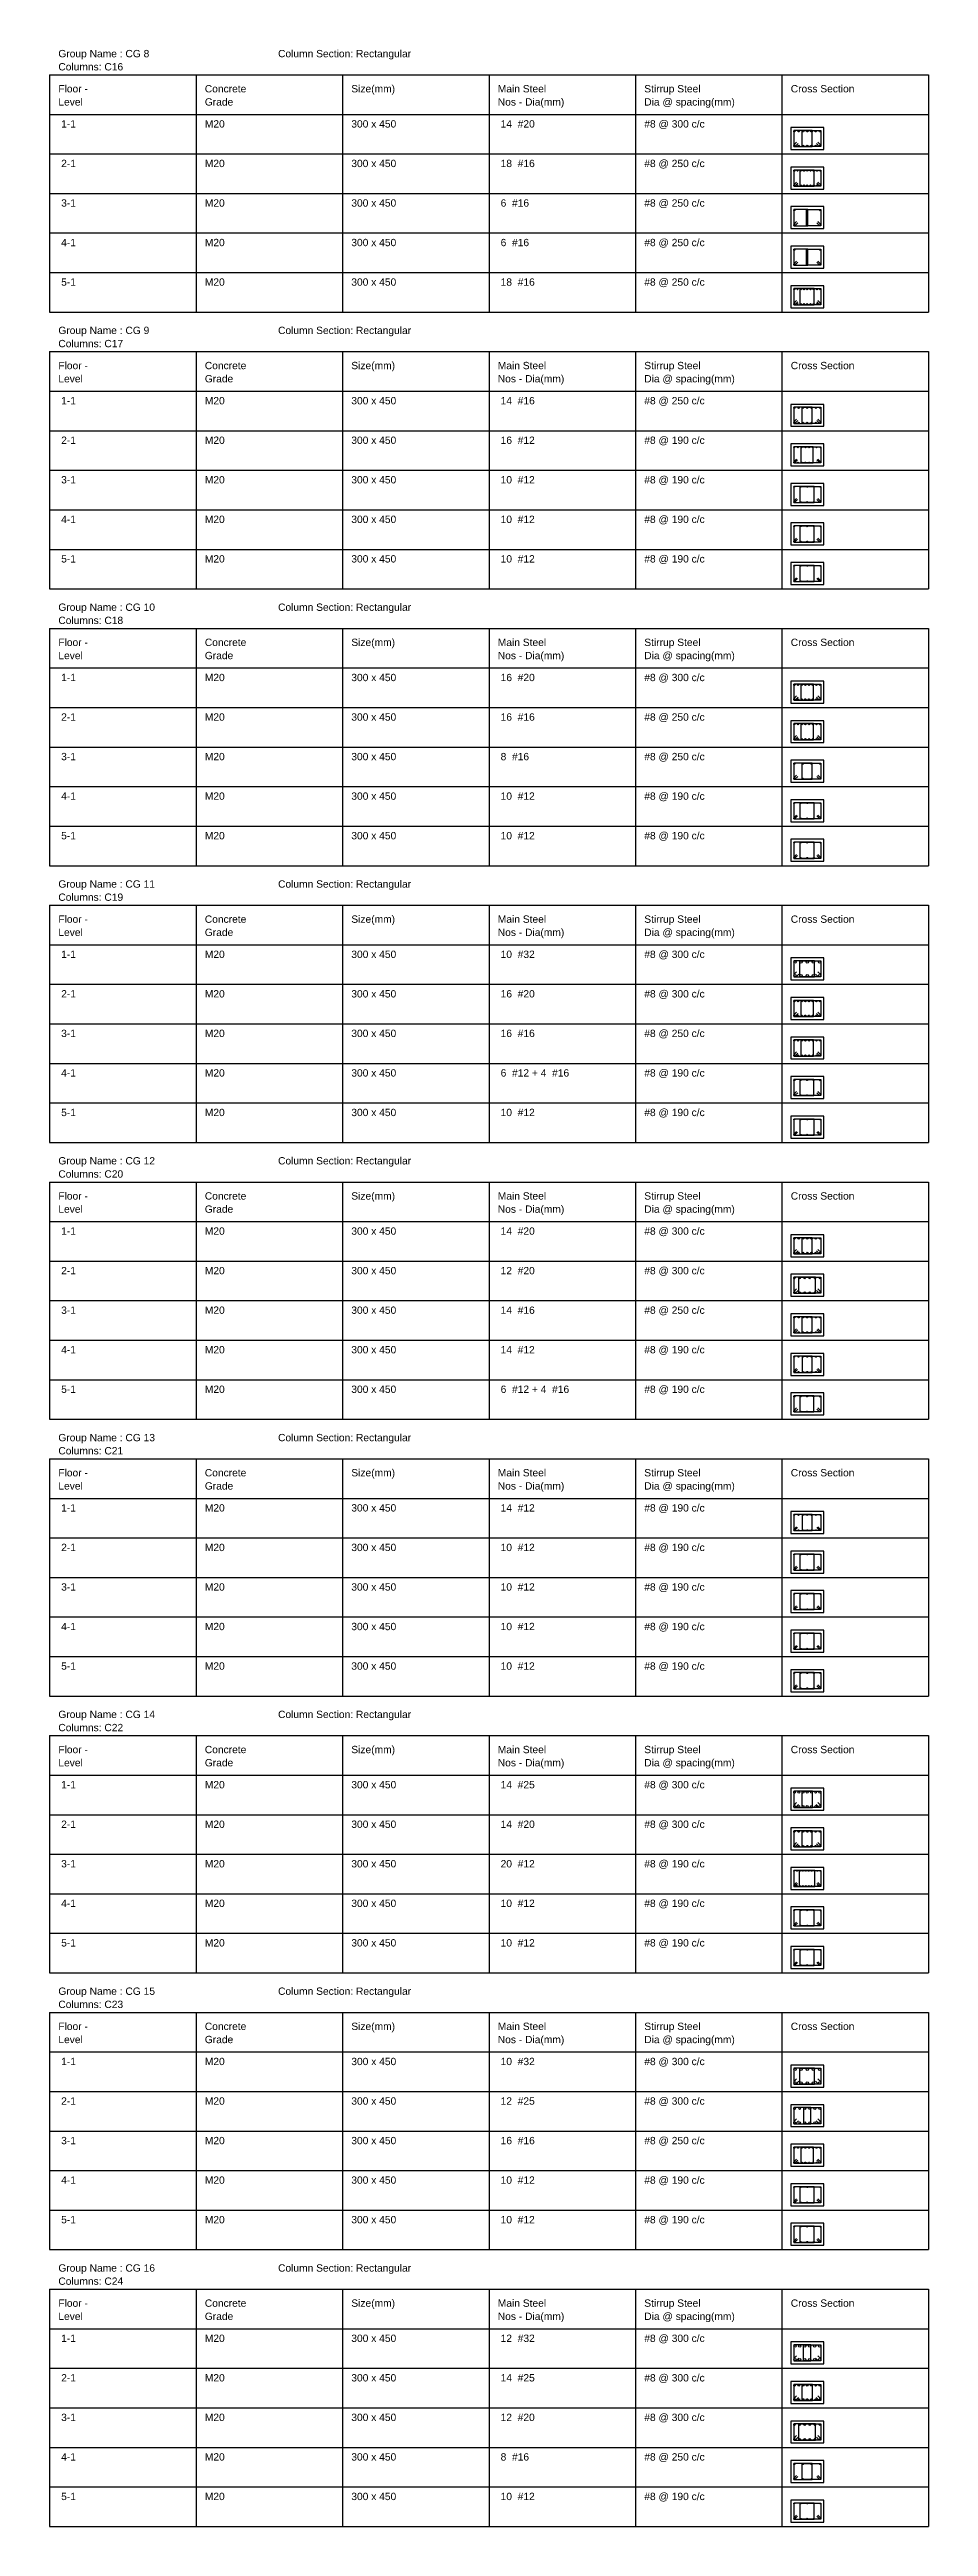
# Model space of a CAD drawing. Extents: x 28 to 264, y -211 to 74.
# Drawn here: x 73.06 to 85.06, y -4.8 to 29.03 of the extents above; entities that cross this region are included whole.
import ezdxf

# ---------------------------------------------------------------- set-up
doc = ezdxf.new("R2010")
doc.units = 0
doc.layers.add('Schedule', color=140, linetype='CONTINUOUS')
doc.styles.add('STRUDS_Arial', font='ARIAL.TTF', dxfattribs={"height": 0.04})

msp = doc.modelspace()

# ---------------------------------------------------------------- texts
at = {"layer": 'Schedule', "style": 'STRUDS_Arial'}
for s, p in [('Group Name : CG 8', (73.178, 28.92)), ('Columns: C16 ', (73.178, 28.74)), ('Column Section: Rectangular ', (76.178, 28.92)), ('Floor - ', (73.178, 28.44)), ('Concrete', (75.178, 28.44)), ('Size(mm)', (77.178, 28.44)), ('Main Steel', (79.178, 28.44)), ('Stirrup Steel', (81.178, 28.44)), ('Cross Section', (83.178, 28.44)), ('Level', (73.178, 28.26)), ('Grade', (75.178, 28.26)), ('Nos - Dia(mm)', (79.178, 28.26)), ('Dia @ spacing(mm)', (81.178, 28.26)), (' 1-1', (73.178, 27.96)), ('M20', (75.178, 27.96)), ('300 x 450 ', (77.178, 27.96)), (' 14  #20 ', (79.178, 27.96)), ('#8 @ 300 c/c', (81.178, 27.96)), (' 2-1', (73.178, 27.42)), ('M20', (75.178, 27.42)), ('300 x 450 ', (77.178, 27.42)), (' 18  #16 ', (79.178, 27.42)), ('#8 @ 250 c/c', (81.178, 27.42)), (' 3-1', (73.178, 26.88)), ('M20', (75.178, 26.88)), ('300 x 450 ', (77.178, 26.88)), (' 6  #16 ', (79.178, 26.88)), ('#8 @ 250 c/c', (81.178, 26.88)), (' 4-1', (73.178, 26.34)), ('M20', (75.178, 26.34)), ('300 x 450 ', (77.178, 26.34)), (' 6  #16 ', (79.178, 26.34)), ('#8 @ 250 c/c', (81.178, 26.34)), (' 5-1', (73.178, 25.8)), ('M20', (75.178, 25.8)), ('300 x 450 ', (77.178, 25.8)), (' 18  #16 ', (79.178, 25.8)), ('#8 @ 250 c/c', (81.178, 25.8)), ('Group Name : CG 9', (73.178, 25.14)), ('Columns: C17 ', (73.178, 24.96)), ('Column Section: Rectangular ', (76.178, 25.14)), ('Floor - ', (73.178, 24.66)), ('Concrete', (75.178, 24.66)), ('Size(mm)', (77.178, 24.66)), ('Main Steel', (79.178, 24.66)), ('Stirrup Steel', (81.178, 24.66)), ('Cross Section', (83.178, 24.66)), ('Level', (73.178, 24.48)), ('Grade', (75.178, 24.48)), ('Nos - Dia(mm)', (79.178, 24.48)), ('Dia @ spacing(mm)', (81.178, 24.48)), (' 1-1', (73.178, 24.18)), ('M20', (75.178, 24.18)), ('300 x 450 ', (77.178, 24.18)), (' 14  #16 ', (79.178, 24.18)), ('#8 @ 250 c/c', (81.178, 24.18)), (' 2-1', (73.178, 23.64)), ('M20', (75.178, 23.64)), ('300 x 450 ', (77.178, 23.64)), (' 16  #12 ', (79.178, 23.64)), ('#8 @ 190 c/c', (81.178, 23.64)), (' 3-1', (73.178, 23.1)), ('M20', (75.178, 23.1)), ('300 x 450 ', (77.178, 23.1)), (' 10  #12 ', (79.178, 23.1)), ('#8 @ 190 c/c', (81.178, 23.1)), ('#8 @ 190 c/c', (81.178, 22.56)), (' 4-1', (73.178, 22.56)), ('M20', (75.178, 22.56)), ('300 x 450 ', (77.178, 22.56)), (' 10  #12 ', (79.178, 22.56)), (' 5-1', (73.178, 22.02)), ('M20', (75.178, 22.02)), ('300 x 450 ', (77.178, 22.02)), (' 10  #12 ', (79.178, 22.02)), ('#8 @ 190 c/c', (81.178, 22.02)), ('Group Name : CG 10', (73.178, 21.36)), ('Column Section: Rectangular ', (76.178, 21.36)), ('Columns: C18 ', (73.178, 21.18)), ('Floor - ', (73.178, 20.88)), ('Concrete', (75.178, 20.88)), ('Size(mm)', (77.178, 20.88)), ('Main Steel', (79.178, 20.88)), ('Stirrup Steel', (81.178, 20.88)), ('Cross Section', (83.178, 20.88)), ('Level', (73.178, 20.7)), ('Grade', (75.178, 20.7)), ('Nos - Dia(mm)', (79.178, 20.7)), ('Dia @ spacing(mm)', (81.178, 20.7)), (' 1-1', (73.178, 20.4)), ('M20', (75.178, 20.4)), ('300 x 450 ', (77.178, 20.4)), (' 16  #20 ', (79.178, 20.4)), ('#8 @ 300 c/c', (81.178, 20.4)), (' 2-1', (73.178, 19.86)), ('M20', (75.178, 19.86)), ('300 x 450 ', (77.178, 19.86)), (' 16  #16 ', (79.178, 19.86)), ('#8 @ 250 c/c', (81.178, 19.86)), (' 3-1', (73.178, 19.32)), ('M20', (75.178, 19.32)), ('300 x 450 ', (77.178, 19.32)), (' 8  #16 ', (79.178, 19.32)), ('#8 @ 250 c/c', (81.178, 19.32)), (' 4-1', (73.178, 18.78)), ('M20', (75.178, 18.78)), ('300 x 450 ', (77.178, 18.78)), (' 10  #12 ', (79.178, 18.78)), ('#8 @ 190 c/c', (81.178, 18.78)), (' 5-1', (73.178, 18.24)), ('M20', (75.178, 18.24)), ('300 x 450 ', (77.178, 18.24)), (' 10  #12 ', (79.178, 18.24)), ('#8 @ 190 c/c', (81.178, 18.24)), ('Group Name : CG 11', (73.178, 17.58)), ('Column Section: Rectangular ', (76.178, 17.58)), ('Columns: C19 ', (73.178, 17.4)), ('Floor - ', (73.178, 17.1)), ('Level', (73.178, 16.92)), ('Grade', (75.178, 16.92)), ('Concrete', (75.178, 17.1)), ('Size(mm)', (77.178, 17.1)), ('Main Steel', (79.178, 17.1)), ('Nos - Dia(mm)', (79.178, 16.92)), ('Stirrup Steel', (81.178, 17.1)), ('Dia @ spacing(mm)', (81.178, 16.92)), ('Cross Section', (83.178, 17.1)), (' 1-1', (73.178, 16.62)), ('M20', (75.178, 16.62)), ('300 x 450 ', (77.178, 16.62)), (' 10  #32 ', (79.178, 16.62)), ('#8 @ 300 c/c', (81.178, 16.62)), (' 2-1', (73.178, 16.08)), ('M20', (75.178, 16.08)), ('300 x 450 ', (77.178, 16.08)), (' 16  #20 ', (79.178, 16.08)), ('#8 @ 300 c/c', (81.178, 16.08)), (' 3-1', (73.178, 15.54)), ('M20', (75.178, 15.54)), ('300 x 450 ', (77.178, 15.54)), (' 16  #16 ', (79.178, 15.54)), ('#8 @ 250 c/c', (81.178, 15.54)), (' 4-1', (73.178, 15)), ('M20', (75.178, 15)), ('300 x 450 ', (77.178, 15)), (' 6  #12 + 4  #16 ', (79.178, 15)), ('#8 @ 190 c/c', (81.178, 15)), (' 5-1', (73.178, 14.46)), ('M20', (75.178, 14.46)), ('300 x 450 ', (77.178, 14.46)), (' 10  #12 ', (79.178, 14.46)), ('#8 @ 190 c/c', (81.178, 14.46)), ('Group Name : CG 12', (73.178, 13.8)), ('Column Section: Rectangular ', (76.178, 13.8)), ('Columns: C20 ', (73.178, 13.62)), ('Floor - ', (73.178, 13.32)), ('Level', (73.178, 13.14)), ('Grade', (75.178, 13.14)), ('Concrete', (75.178, 13.32)), ('Size(mm)', (77.178, 13.32)), ('Main Steel', (79.178, 13.32)), ('Nos - Dia(mm)', (79.178, 13.14)), ('Stirrup Steel', (81.178, 13.32)), ('Dia @ spacing(mm)', (81.178, 13.14)), ('Cross Section', (83.178, 13.32)), (' 1-1', (73.178, 12.84)), ('M20', (75.178, 12.84)), ('300 x 450 ', (77.178, 12.84)), (' 14  #20 ', (79.178, 12.84)), ('#8 @ 300 c/c', (81.178, 12.84)), (' 2-1', (73.178, 12.3)), ('M20', (75.178, 12.3)), ('300 x 450 ', (77.178, 12.3)), (' 12  #20 ', (79.178, 12.3)), ('#8 @ 300 c/c', (81.178, 12.3)), (' 3-1', (73.178, 11.76)), ('M20', (75.178, 11.76)), ('300 x 450 ', (77.178, 11.76)), (' 14  #16 ', (79.178, 11.76)), ('#8 @ 250 c/c', (81.178, 11.76)), (' 4-1', (73.178, 11.22)), ('M20', (75.178, 11.22)), ('300 x 450 ', (77.178, 11.22)), (' 14  #12 ', (79.178, 11.22)), ('#8 @ 190 c/c', (81.178, 11.22)), (' 5-1', (73.178, 10.68)), ('M20', (75.178, 10.68)), ('300 x 450 ', (77.178, 10.68)), (' 6  #12 + 4  #16 ', (79.178, 10.68)), ('#8 @ 190 c/c', (81.178, 10.68)), ('Group Name : CG 13', (73.178, 10.02)), ('Columns: C21 ', (73.178, 9.84)), ('Column Section: Rectangular ', (76.178, 10.02)), ('Floor - ', (73.178, 9.54)), ('Concrete', (75.178, 9.54)), ('Size(mm)', (77.178, 9.54)), ('Main Steel', (79.178, 9.54)), ('Stirrup Steel', (81.178, 9.54)), ('Cross Section', (83.178, 9.54)), ('Level', (73.178, 9.36)), (' 1-1', (73.178, 9.06)), ('Grade', (75.178, 9.36)), ('M20', (75.178, 9.06)), ('300 x 450 ', (77.178, 9.06)), ('Nos - Dia(mm)', (79.178, 9.36)), (' 14  #12 ', (79.178, 9.06)), ('#8 @ 190 c/c', (81.178, 9.06)), ('Dia @ spacing(mm)', (81.178, 9.36)), (' 2-1', (73.178, 8.52)), ('M20', (75.178, 8.52)), ('300 x 450 ', (77.178, 8.52)), (' 10  #12 ', (79.178, 8.52)), ('#8 @ 190 c/c', (81.178, 8.52)), (' 3-1', (73.178, 7.98)), ('M20', (75.178, 7.98)), ('300 x 450 ', (77.178, 7.98)), (' 10  #12 ', (79.178, 7.98)), ('#8 @ 190 c/c', (81.178, 7.98)), (' 4-1', (73.178, 7.44)), ('M20', (75.178, 7.44)), ('300 x 450 ', (77.178, 7.44)), (' 10  #12 ', (79.178, 7.44)), ('#8 @ 190 c/c', (81.178, 7.44)), (' 5-1', (73.178, 6.9)), ('M20', (75.178, 6.9)), ('300 x 450 ', (77.178, 6.9)), (' 10  #12 ', (79.178, 6.9)), ('#8 @ 190 c/c', (81.178, 6.9)), ('Group Name : CG 14', (73.178, 6.24)), ('Columns: C22 ', (73.178, 6.06)), ('Column Section: Rectangular ', (76.178, 6.24)), ('Floor - ', (73.178, 5.76)), ('Concrete', (75.178, 5.76)), ('Size(mm)', (77.178, 5.76)), ('Main Steel', (79.178, 5.76)), ('Stirrup Steel', (81.178, 5.76)), ('Cross Section', (83.178, 5.76)), ('Level', (73.178, 5.58)), ('Grade', (75.178, 5.58)), ('Nos - Dia(mm)', (79.178, 5.58)), ('Dia @ spacing(mm)', (81.178, 5.58)), (' 1-1', (73.178, 5.28)), ('M20', (75.178, 5.28)), ('300 x 450 ', (77.178, 5.28)), (' 14  #25 ', (79.178, 5.28)), ('#8 @ 300 c/c', (81.178, 5.28)), (' 2-1', (73.178, 4.74)), ('M20', (75.178, 4.74)), ('300 x 450 ', (77.178, 4.74)), (' 14  #20 ', (79.178, 4.74)), ('#8 @ 300 c/c', (81.178, 4.74)), (' 3-1', (73.178, 4.2)), ('M20', (75.178, 4.2)), ('300 x 450 ', (77.178, 4.2)), (' 20  #12 ', (79.178, 4.2)), ('#8 @ 190 c/c', (81.178, 4.2)), (' 4-1', (73.178, 3.66)), ('M20', (75.178, 3.66)), ('300 x 450 ', (77.178, 3.66)), (' 10  #12 ', (79.178, 3.66)), ('#8 @ 190 c/c', (81.178, 3.66)), (' 5-1', (73.178, 3.12)), ('M20', (75.178, 3.12)), ('300 x 450 ', (77.178, 3.12)), (' 10  #12 ', (79.178, 3.12)), ('#8 @ 190 c/c', (81.178, 3.12)), ('Group Name : CG 15', (73.178, 2.46)), ('Columns: C23 ', (73.178, 2.28)), ('Column Section: Rectangular ', (76.178, 2.46)), ('Floor - ', (73.178, 1.98)), ('Concrete', (75.178, 1.98)), ('Size(mm)', (77.178, 1.98)), ('Main Steel', (79.178, 1.98)), ('Stirrup Steel', (81.178, 1.98)), ('Cross Section', (83.178, 1.98)), ('Level', (73.178, 1.8)), ('Grade', (75.178, 1.8)), ('Nos - Dia(mm)', (79.178, 1.8)), ('Dia @ spacing(mm)', (81.178, 1.8)), (' 1-1', (73.178, 1.5)), ('M20', (75.178, 1.5)), ('300 x 450 ', (77.178, 1.5)), (' 10  #32 ', (79.178, 1.5)), ('#8 @ 300 c/c', (81.178, 1.5)), (' 2-1', (73.178, 0.96)), ('M20', (75.178, 0.96)), ('300 x 450 ', (77.178, 0.96)), (' 12  #25 ', (79.178, 0.96)), ('#8 @ 300 c/c', (81.178, 0.96)), (' 3-1', (73.178, 0.42)), ('M20', (75.178, 0.42)), ('300 x 450 ', (77.178, 0.42)), (' 16  #16 ', (79.178, 0.42)), ('#8 @ 250 c/c', (81.178, 0.42)), (' 4-1', (73.178, -0.12)), ('M20', (75.178, -0.12)), ('300 x 450 ', (77.178, -0.12)), (' 10  #12 ', (79.178, -0.12)), ('#8 @ 190 c/c', (81.178, -0.12)), (' 5-1', (73.178, -0.66)), ('M20', (75.178, -0.66)), ('300 x 450 ', (77.178, -0.66)), (' 10  #12 ', (79.178, -0.66)), ('#8 @ 190 c/c', (81.178, -0.66)), ('Group Name : CG 16', (73.178, -1.32)), ('Column Section: Rectangular ', (76.178, -1.32)), ('Columns: C24 ', (73.178, -1.5)), ('Floor - ', (73.178, -1.8)), ('Level', (73.178, -1.98)), ('Grade', (75.178, -1.98)), ('Concrete', (75.178, -1.8)), ('Size(mm)', (77.178, -1.8)), ('Main Steel', (79.178, -1.8)), ('Nos - Dia(mm)', (79.178, -1.98)), ('Stirrup Steel', (81.178, -1.8)), ('Dia @ spacing(mm)', (81.178, -1.98)), ('Cross Section', (83.178, -1.8)), (' 1-1', (73.178, -2.28)), ('M20', (75.178, -2.28)), ('300 x 450 ', (77.178, -2.28)), (' 12  #32 ', (79.178, -2.28)), ('#8 @ 300 c/c', (81.178, -2.28)), (' 2-1', (73.178, -2.82)), ('M20', (75.178, -2.82)), ('300 x 450 ', (77.178, -2.82)), (' 14  #25 ', (79.178, -2.82)), ('#8 @ 300 c/c', (81.178, -2.82)), (' 3-1', (73.178, -3.36)), ('M20', (75.178, -3.36)), ('300 x 450 ', (77.178, -3.36)), (' 12  #20 ', (79.178, -3.36)), ('#8 @ 300 c/c', (81.178, -3.36)), (' 4-1', (73.178, -3.9)), ('M20', (75.178, -3.9)), ('300 x 450 ', (77.178, -3.9)), (' 8  #16 ', (79.178, -3.9)), ('#8 @ 250 c/c', (81.178, -3.9)), (' 5-1', (73.178, -4.44)), ('M20', (75.178, -4.44)), ('300 x 450 ', (77.178, -4.44)), (' 10  #12 ', (79.178, -4.44)), ('#8 @ 190 c/c', (81.178, -4.44))]:
    msp.add_text(s, height=0.1, dxfattribs=at).set_placement(p)

# ---------------------------------------------------------------- linework, layer by layer
at = {"layer": 'Schedule'}
for p, q in [((73.058, 28.68), (85.058, 28.68)), ((73.058, 28.68), (73.058, 25.44)), ((75.058, 28.68), (75.058, 25.44)), ((77.058, 28.68), (77.058, 25.44)), ((79.058, 28.68), (79.058, 25.44)), ((81.058, 28.68), (81.058, 25.44)), ((83.058, 28.68), (83.058, 25.44)), ((85.058, 28.68), (85.058, 25.44)), ((73.058, 28.14), (85.058, 28.14)), ((83.628, 27.96), (83.178, 27.96)), ((83.178, 27.96), (83.178, 27.66)), ((83.4714, 27.92), (83.218, 27.92)), ((83.218, 27.92), (83.218, 27.7)), ((83.218, 27.72), (83.258, 27.76)), ((83.238, 27.7), (83.278, 27.74)), ((83.3347, 27.7), (83.3347, 27.92)), ((83.3347, 27.92), (83.588, 27.92)), ((83.4714, 27.7), (83.4714, 27.92)), ((83.568, 27.7), (83.528, 27.74)), ((83.588, 27.72), (83.548, 27.76)), ((83.588, 27.92), (83.588, 27.7)), ((83.628, 27.66), (83.628, 27.96)), ((73.058, 27.6), (85.058, 27.6)), ((83.178, 27.66), (83.628, 27.66)), ((83.628, 27.42), (83.178, 27.42)), ((83.178, 27.42), (83.178, 27.12)), ((83.218, 27.7), (83.4714, 27.7)), ((83.588, 27.7), (83.3347, 27.7)), ((83.628, 27.12), (83.628, 27.42)), ((83.178, 27.12), (83.628, 27.12)), ((83.4995, 27.38), (83.218, 27.38)), ((83.218, 27.38), (83.218, 27.16)), ((83.218, 27.176), (83.258, 27.216)), ((83.218, 27.16), (83.4995, 27.16)), ((83.234, 27.16), (83.274, 27.2)), ((83.3065, 27.16), (83.3065, 27.38)), ((83.3065, 27.38), (83.588, 27.38)), ((83.588, 27.16), (83.3065, 27.16)), ((83.4995, 27.16), (83.4995, 27.38)), ((83.572, 27.16), (83.532, 27.2)), ((83.588, 27.176), (83.548, 27.216)), ((83.588, 27.38), (83.588, 27.16)), ((73.058, 27.06), (85.058, 27.06)), ((83.628, 26.88), (83.178, 26.88)), ((83.178, 26.88), (83.178, 26.58)), ((83.411, 26.84), (83.218, 26.84)), ((83.218, 26.84), (83.218, 26.62)), ((83.395, 26.62), (83.395, 26.84)), ((83.395, 26.84), (83.588, 26.84)), ((83.411, 26.62), (83.411, 26.84)), ((83.588, 26.84), (83.588, 26.62)), ((83.628, 26.58), (83.628, 26.88)), ((73.058, 26.52), (85.058, 26.52)), ((83.178, 26.58), (83.628, 26.58)), ((83.218, 26.636), (83.258, 26.676)), ((83.218, 26.62), (83.411, 26.62)), ((83.234, 26.62), (83.274, 26.66)), ((83.588, 26.62), (83.395, 26.62)), ((83.572, 26.62), (83.532, 26.66)), ((83.588, 26.636), (83.548, 26.676)), ((83.628, 26.34), (83.178, 26.34)), ((83.178, 26.34), (83.178, 26.04)), ((83.411, 26.3), (83.218, 26.3)), ((83.218, 26.3), (83.218, 26.08)), ((83.218, 26.096), (83.258, 26.136)), ((83.218, 26.08), (83.411, 26.08)), ((83.234, 26.08), (83.274, 26.12)), ((83.395, 26.08), (83.395, 26.3)), ((83.395, 26.3), (83.588, 26.3)), ((83.588, 26.08), (83.395, 26.08)), ((83.411, 26.08), (83.411, 26.3)), ((83.572, 26.08), (83.532, 26.12)), ((83.588, 26.096), (83.548, 26.136)), ((83.588, 26.3), (83.588, 26.08)), ((83.628, 26.04), (83.628, 26.34)), ((73.058, 25.98), (85.058, 25.98)), ((83.178, 26.04), (83.628, 26.04)), ((83.628, 25.8), (83.178, 25.8)), ((83.178, 25.8), (83.178, 25.5)), ((83.4995, 25.76), (83.218, 25.76)), ((83.218, 25.76), (83.218, 25.54)), ((83.3065, 25.54), (83.3065, 25.76)), ((83.3065, 25.76), (83.588, 25.76)), ((83.4995, 25.54), (83.4995, 25.76)), ((83.588, 25.76), (83.588, 25.54)), ((83.628, 25.5), (83.628, 25.8)), ((73.058, 25.44), (85.058, 25.44)), ((83.178, 25.5), (83.628, 25.5)), ((83.218, 25.556), (83.258, 25.596)), ((83.218, 25.54), (83.4995, 25.54)), ((83.234, 25.54), (83.274, 25.58)), ((83.588, 25.54), (83.3065, 25.54)), ((83.572, 25.54), (83.532, 25.58)), ((83.588, 25.556), (83.548, 25.596)), ((73.058, 24.9), (85.058, 24.9)), ((73.058, 24.9), (73.058, 21.66)), ((75.058, 24.9), (75.058, 21.66)), ((77.058, 24.9), (77.058, 21.66)), ((79.058, 24.9), (79.058, 21.66)), ((81.058, 24.9), (81.058, 21.66)), ((83.058, 24.9), (83.058, 21.66)), ((85.058, 24.9), (85.058, 21.66)), ((73.058, 24.36), (85.058, 24.36)), ((83.628, 24.18), (83.178, 24.18)), ((83.178, 24.18), (83.178, 23.88)), ((83.47, 24.14), (83.218, 24.14)), ((83.218, 24.14), (83.218, 23.92)), ((83.336, 23.92), (83.336, 24.14)), ((83.336, 24.14), (83.588, 24.14)), ((83.47, 23.92), (83.47, 24.14)), ((83.588, 24.14), (83.588, 23.92)), ((83.628, 23.88), (83.628, 24.18)), ((73.058, 23.82), (85.058, 23.82)), ((83.178, 23.88), (83.628, 23.88)), ((83.218, 23.936), (83.258, 23.976)), ((83.218, 23.92), (83.47, 23.92)), ((83.234, 23.92), (83.274, 23.96)), ((83.588, 23.92), (83.336, 23.92)), ((83.572, 23.92), (83.532, 23.96)), ((83.588, 23.936), (83.548, 23.976)), ((83.628, 23.64), (83.178, 23.64)), ((83.178, 23.64), (83.178, 23.34)), ((83.178, 23.34), (83.628, 23.34)), ((83.4857, 23.6), (83.218, 23.6)), ((83.218, 23.6), (83.218, 23.38)), ((83.218, 23.392), (83.258, 23.432)), ((83.218, 23.38), (83.4857, 23.38)), ((83.23, 23.38), (83.27, 23.42)), ((83.3203, 23.38), (83.3203, 23.6)), ((83.3203, 23.6), (83.588, 23.6)), ((83.588, 23.38), (83.3203, 23.38)), ((83.4857, 23.38), (83.4857, 23.6)), ((83.576, 23.38), (83.536, 23.42)), ((83.588, 23.392), (83.548, 23.432)), ((83.588, 23.6), (83.588, 23.38)), ((83.628, 23.34), (83.628, 23.64)), ((73.058, 23.28), (85.058, 23.28)), ((83.628, 23.1), (83.178, 23.1)), ((83.178, 23.1), (83.178, 22.8)), ((83.4985, 23.06), (83.218, 23.06)), ((83.218, 23.06), (83.218, 22.84)), ((83.3075, 22.84), (83.3075, 23.06)), ((83.3075, 23.06), (83.588, 23.06)), ((83.4985, 22.84), (83.4985, 23.06)), ((83.588, 23.06), (83.588, 22.84)), ((83.628, 22.8), (83.628, 23.1)), ((73.058, 22.74), (85.058, 22.74)), ((83.178, 22.8), (83.628, 22.8)), ((83.218, 22.852), (83.258, 22.892)), ((83.218, 22.84), (83.4985, 22.84)), ((83.23, 22.84), (83.27, 22.88)), ((83.588, 22.84), (83.3075, 22.84)), ((83.576, 22.84), (83.536, 22.88)), ((83.588, 22.852), (83.548, 22.892)), ((83.628, 22.56), (83.178, 22.56)), ((83.178, 22.56), (83.178, 22.26)), ((83.4985, 22.52), (83.218, 22.52)), ((83.218, 22.52), (83.218, 22.3)), ((83.218, 22.312), (83.258, 22.352)), ((83.23, 22.3), (83.27, 22.34)), ((83.3075, 22.3), (83.3075, 22.52)), ((83.3075, 22.52), (83.588, 22.52)), ((83.4985, 22.3), (83.4985, 22.52)), ((83.576, 22.3), (83.536, 22.34)), ((83.588, 22.312), (83.548, 22.352)), ((83.588, 22.52), (83.588, 22.3)), ((83.628, 22.26), (83.628, 22.56)), ((73.058, 22.2), (85.058, 22.2)), ((83.178, 22.26), (83.628, 22.26)), ((83.628, 22.02), (83.178, 22.02)), ((83.178, 22.02), (83.178, 21.72)), ((83.218, 22.3), (83.4985, 22.3)), ((83.588, 22.3), (83.3075, 22.3)), ((83.628, 21.72), (83.628, 22.02)), ((73.058, 21.66), (85.058, 21.66)), ((83.178, 21.72), (83.628, 21.72)), ((83.4985, 21.98), (83.218, 21.98)), ((83.218, 21.98), (83.218, 21.76)), ((83.218, 21.772), (83.258, 21.812)), ((83.218, 21.76), (83.4985, 21.76)), ((83.23, 21.76), (83.27, 21.8)), ((83.3075, 21.76), (83.3075, 21.98)), ((83.3075, 21.98), (83.588, 21.98)), ((83.588, 21.76), (83.3075, 21.76)), ((83.4985, 21.76), (83.4985, 21.98)), ((83.576, 21.76), (83.536, 21.8)), ((83.588, 21.772), (83.548, 21.812)), ((83.588, 21.98), (83.588, 21.76)), ((73.058, 21.12), (85.058, 21.12)), ((73.058, 21.12), (73.058, 17.88)), ((75.058, 21.12), (75.058, 17.88)), ((77.058, 21.12), (77.058, 17.88)), ((79.058, 21.12), (79.058, 17.88)), ((81.058, 21.12), (81.058, 17.88)), ((83.058, 21.12), (83.058, 17.88)), ((85.058, 21.12), (85.058, 17.88)), ((73.058, 20.58), (85.058, 20.58)), ((83.628, 20.4), (83.178, 20.4)), ((83.178, 20.4), (83.178, 20.1)), ((83.488, 20.36), (83.218, 20.36)), ((83.218, 20.36), (83.218, 20.14)), ((83.318, 20.14), (83.318, 20.36)), ((83.318, 20.36), (83.588, 20.36)), ((83.488, 20.14), (83.488, 20.36)), ((83.588, 20.36), (83.588, 20.14)), ((83.628, 20.1), (83.628, 20.4)), ((73.058, 20.04), (85.058, 20.04)), ((83.178, 20.1), (83.628, 20.1)), ((83.218, 20.16), (83.258, 20.2)), ((83.218, 20.14), (83.488, 20.14)), ((83.238, 20.14), (83.278, 20.18)), ((83.588, 20.14), (83.318, 20.14)), ((83.568, 20.14), (83.528, 20.18)), ((83.588, 20.16), (83.548, 20.2)), ((83.628, 19.86), (83.178, 19.86)), ((83.178, 19.86), (83.178, 19.56)), ((83.4869, 19.82), (83.218, 19.82)), ((83.218, 19.82), (83.218, 19.6)), ((83.218, 19.616), (83.258, 19.656)), ((83.234, 19.6), (83.274, 19.64)), ((83.3192, 19.6), (83.3192, 19.82)), ((83.3192, 19.82), (83.588, 19.82)), ((83.4869, 19.6), (83.4869, 19.82)), ((83.572, 19.6), (83.532, 19.64)), ((83.588, 19.616), (83.548, 19.656)), ((83.588, 19.82), (83.588, 19.6)), ((83.628, 19.56), (83.628, 19.86)), ((73.058, 19.5), (85.058, 19.5)), ((83.178, 19.56), (83.628, 19.56)), ((83.628, 19.32), (83.178, 19.32)), ((83.178, 19.32), (83.178, 19.02)), ((83.218, 19.6), (83.4869, 19.6)), ((83.588, 19.6), (83.3192, 19.6)), ((83.628, 19.02), (83.628, 19.32)), ((73.058, 18.96), (85.058, 18.96)), ((83.178, 19.02), (83.628, 19.02)), ((83.47, 19.28), (83.218, 19.28)), ((83.218, 19.28), (83.218, 19.06)), ((83.218, 19.076), (83.258, 19.116)), ((83.218, 19.06), (83.47, 19.06)), ((83.234, 19.06), (83.274, 19.1)), ((83.336, 19.06), (83.336, 19.28)), ((83.336, 19.28), (83.588, 19.28)), ((83.588, 19.06), (83.336, 19.06)), ((83.47, 19.06), (83.47, 19.28)), ((83.572, 19.06), (83.532, 19.1)), ((83.588, 19.076), (83.548, 19.116)), ((83.588, 19.28), (83.588, 19.06)), ((83.628, 18.78), (83.178, 18.78)), ((83.178, 18.78), (83.178, 18.48)), ((83.4985, 18.74), (83.218, 18.74)), ((83.218, 18.74), (83.218, 18.52)), ((83.3075, 18.52), (83.3075, 18.74)), ((83.3075, 18.74), (83.588, 18.74)), ((83.4985, 18.52), (83.4985, 18.74)), ((83.588, 18.74), (83.588, 18.52)), ((83.628, 18.48), (83.628, 18.78)), ((73.058, 18.42), (85.058, 18.42)), ((83.178, 18.48), (83.628, 18.48)), ((83.218, 18.532), (83.258, 18.572)), ((83.218, 18.52), (83.4985, 18.52)), ((83.23, 18.52), (83.27, 18.56)), ((83.588, 18.52), (83.3075, 18.52)), ((83.576, 18.52), (83.536, 18.56)), ((83.588, 18.532), (83.548, 18.572)), ((83.628, 18.24), (83.178, 18.24)), ((83.178, 18.24), (83.178, 17.94)), ((83.178, 17.94), (83.628, 17.94)), ((83.4985, 18.2), (83.218, 18.2)), ((83.218, 18.2), (83.218, 17.98)), ((83.218, 17.992), (83.258, 18.032)), ((83.218, 17.98), (83.4985, 17.98)), ((83.23, 17.98), (83.27, 18.02)), ((83.3075, 17.98), (83.3075, 18.2)), ((83.3075, 18.2), (83.588, 18.2)), ((83.588, 17.98), (83.3075, 17.98)), ((83.4985, 17.98), (83.4985, 18.2)), ((83.576, 17.98), (83.536, 18.02)), ((83.588, 17.992), (83.548, 18.032)), ((83.588, 18.2), (83.588, 17.98)), ((83.628, 17.94), (83.628, 18.24)), ((73.058, 17.88), (85.058, 17.88)), ((73.058, 17.34), (85.058, 17.34)), ((73.058, 17.34), (73.058, 14.1)), ((75.058, 17.34), (75.058, 14.1)), ((77.058, 17.34), (77.058, 14.1)), ((79.058, 17.34), (79.058, 14.1)), ((81.058, 17.34), (81.058, 14.1)), ((83.058, 17.34), (83.058, 14.1)), ((85.058, 17.34), (85.058, 14.1)), ((73.058, 16.8), (85.058, 16.8)), ((83.628, 16.62), (83.178, 16.62)), ((83.178, 16.62), (83.178, 16.32)), ((83.5035, 16.58), (83.218, 16.58)), ((83.218, 16.58), (83.218, 16.36)), ((83.3025, 16.36), (83.3025, 16.58)), ((83.3025, 16.58), (83.588, 16.58)), ((83.5035, 16.36), (83.5035, 16.58)), ((83.588, 16.58), (83.588, 16.36)), ((83.628, 16.32), (83.628, 16.62)), ((73.058, 16.26), (85.058, 16.26)), ((83.178, 16.32), (83.628, 16.32)), ((83.218, 16.392), (83.258, 16.432)), ((83.218, 16.36), (83.5035, 16.36)), ((83.25, 16.36), (83.29, 16.4)), ((83.588, 16.36), (83.3025, 16.36)), ((83.556, 16.36), (83.516, 16.4)), ((83.588, 16.392), (83.548, 16.432)), ((83.628, 16.08), (83.178, 16.08)), ((83.178, 16.08), (83.178, 15.78)), ((83.488, 16.04), (83.218, 16.04)), ((83.218, 16.04), (83.218, 15.82)), ((83.318, 15.82), (83.318, 16.04)), ((83.318, 16.04), (83.588, 16.04)), ((83.488, 15.82), (83.488, 16.04)), ((83.588, 16.04), (83.588, 15.82)), ((83.628, 15.78), (83.628, 16.08)), ((73.058, 15.72), (85.058, 15.72)), ((83.178, 15.78), (83.628, 15.78)), ((83.218, 15.84), (83.258, 15.88)), ((83.218, 15.82), (83.488, 15.82)), ((83.238, 15.82), (83.278, 15.86)), ((83.588, 15.82), (83.318, 15.82)), ((83.568, 15.82), (83.528, 15.86)), ((83.588, 15.84), (83.548, 15.88)), ((83.628, 15.54), (83.178, 15.54)), ((83.178, 15.54), (83.178, 15.24)), ((83.178, 15.24), (83.628, 15.24)), ((83.4869, 15.5), (83.218, 15.5)), ((83.218, 15.5), (83.218, 15.28)), ((83.218, 15.296), (83.258, 15.336)), ((83.218, 15.28), (83.4869, 15.28)), ((83.234, 15.28), (83.274, 15.32)), ((83.3192, 15.28), (83.3192, 15.5)), ((83.3192, 15.5), (83.588, 15.5)), ((83.588, 15.28), (83.3192, 15.28)), ((83.4869, 15.28), (83.4869, 15.5)), ((83.572, 15.28), (83.532, 15.32)), ((83.588, 15.296), (83.548, 15.336)), ((83.588, 15.5), (83.588, 15.28)), ((83.628, 15.24), (83.628, 15.54)), ((73.058, 15.18), (85.058, 15.18)), ((83.628, 15), (83.178, 15)), ((83.178, 15), (83.178, 14.7)), ((83.4945, 14.96), (83.218, 14.96)), ((83.218, 14.96), (83.218, 14.74)), ((83.3075, 14.74), (83.3075, 14.96)), ((83.3075, 14.96), (83.588, 14.96)), ((83.4945, 14.74), (83.4945, 14.96)), ((83.588, 14.96), (83.588, 14.74)), ((83.628, 14.7), (83.628, 15)), ((73.058, 14.64), (85.058, 14.64)), ((83.178, 14.7), (83.628, 14.7)), ((83.218, 14.756), (83.258, 14.796)), ((83.218, 14.74), (83.4945, 14.74)), ((83.234, 14.74), (83.274, 14.78)), ((83.588, 14.74), (83.3075, 14.74)), ((83.572, 14.74), (83.532, 14.78)), ((83.588, 14.756), (83.548, 14.796)), ((83.628, 14.46), (83.178, 14.46)), ((83.178, 14.46), (83.178, 14.16)), ((83.4985, 14.42), (83.218, 14.42)), ((83.218, 14.42), (83.218, 14.2)), ((83.218, 14.212), (83.258, 14.252)), ((83.23, 14.2), (83.27, 14.24)), ((83.3075, 14.2), (83.3075, 14.42)), ((83.3075, 14.42), (83.588, 14.42)), ((83.4985, 14.2), (83.4985, 14.42)), ((83.576, 14.2), (83.536, 14.24)), ((83.588, 14.212), (83.548, 14.252)), ((83.588, 14.42), (83.588, 14.2)), ((83.628, 14.16), (83.628, 14.46)), ((73.058, 14.1), (85.058, 14.1)), ((83.178, 14.16), (83.628, 14.16)), ((83.218, 14.2), (83.4985, 14.2)), ((83.588, 14.2), (83.3075, 14.2)), ((73.058, 13.56), (85.058, 13.56)), ((73.058, 13.56), (73.058, 10.32)), ((75.058, 13.56), (75.058, 10.32)), ((77.058, 13.56), (77.058, 10.32)), ((79.058, 13.56), (79.058, 10.32)), ((81.058, 13.56), (81.058, 10.32)), ((83.058, 13.56), (83.058, 10.32)), ((85.058, 13.56), (85.058, 10.32)), ((73.058, 13.02), (85.058, 13.02)), ((83.628, 12.84), (83.178, 12.84)), ((83.178, 12.84), (83.178, 12.54)), ((83.178, 12.54), (83.628, 12.54)), ((83.4714, 12.8), (83.218, 12.8)), ((83.218, 12.8), (83.218, 12.58)), ((83.218, 12.6), (83.258, 12.64)), ((83.218, 12.58), (83.4714, 12.58)), ((83.238, 12.58), (83.278, 12.62)), ((83.3347, 12.58), (83.3347, 12.8)), ((83.3347, 12.8), (83.588, 12.8)), ((83.588, 12.58), (83.3347, 12.58)), ((83.4714, 12.58), (83.4714, 12.8)), ((83.568, 12.58), (83.528, 12.62)), ((83.588, 12.6), (83.548, 12.64)), ((83.588, 12.8), (83.588, 12.58)), ((83.628, 12.54), (83.628, 12.84)), ((73.058, 12.48), (85.058, 12.48)), ((83.628, 12.3), (83.178, 12.3)), ((83.178, 12.3), (83.178, 12)), ((83.518, 12.26), (83.218, 12.26)), ((83.218, 12.26), (83.218, 12.04)), ((83.288, 12.04), (83.288, 12.26)), ((83.288, 12.26), (83.588, 12.26)), ((83.518, 12.04), (83.518, 12.26)), ((83.588, 12.26), (83.588, 12.04)), ((83.628, 12), (83.628, 12.3)), ((73.058, 11.94), (85.058, 11.94)), ((83.178, 12), (83.628, 12)), ((83.218, 12.06), (83.258, 12.1)), ((83.218, 12.04), (83.518, 12.04)), ((83.238, 12.04), (83.278, 12.08)), ((83.588, 12.04), (83.288, 12.04)), ((83.568, 12.04), (83.528, 12.08)), ((83.588, 12.06), (83.548, 12.1)), ((83.628, 11.76), (83.178, 11.76)), ((83.178, 11.76), (83.178, 11.46)), ((83.47, 11.72), (83.218, 11.72)), ((83.218, 11.72), (83.218, 11.5)), ((83.218, 11.516), (83.258, 11.556)), ((83.234, 11.5), (83.274, 11.54)), ((83.336, 11.5), (83.336, 11.72)), ((83.336, 11.72), (83.588, 11.72)), ((83.47, 11.5), (83.47, 11.72)), ((83.572, 11.5), (83.532, 11.54)), ((83.588, 11.516), (83.548, 11.556)), ((83.588, 11.72), (83.588, 11.5)), ((83.628, 11.46), (83.628, 11.76)), ((73.058, 11.4), (85.058, 11.4)), ((83.178, 11.46), (83.628, 11.46)), ((83.628, 11.22), (83.178, 11.22)), ((83.178, 11.22), (83.178, 10.92)), ((83.218, 11.5), (83.47, 11.5)), ((83.4687, 11.18), (83.218, 11.18)), ((83.218, 11.18), (83.218, 10.96)), ((83.588, 11.5), (83.336, 11.5)), ((83.3374, 10.96), (83.3374, 11.18)), ((83.3374, 11.18), (83.588, 11.18)), ((83.4687, 10.96), (83.4687, 11.18)), ((83.588, 11.18), (83.588, 10.96)), ((83.628, 10.92), (83.628, 11.22)), ((73.058, 10.86), (85.058, 10.86)), ((83.178, 10.92), (83.628, 10.92)), ((83.218, 10.972), (83.258, 11.012)), ((83.218, 10.96), (83.4687, 10.96)), ((83.23, 10.96), (83.27, 11)), ((83.588, 10.96), (83.3374, 10.96)), ((83.576, 10.96), (83.536, 11)), ((83.588, 10.972), (83.548, 11.012)), ((83.628, 10.68), (83.178, 10.68)), ((83.178, 10.68), (83.178, 10.38)), ((83.4945, 10.64), (83.218, 10.64)), ((83.218, 10.64), (83.218, 10.42)), ((83.3075, 10.42), (83.3075, 10.64)), ((83.3075, 10.64), (83.588, 10.64)), ((83.4945, 10.42), (83.4945, 10.64)), ((83.588, 10.64), (83.588, 10.42)), ((83.628, 10.38), (83.628, 10.68)), ((73.058, 10.32), (85.058, 10.32)), ((83.178, 10.38), (83.628, 10.38)), ((83.218, 10.436), (83.258, 10.476)), ((83.218, 10.42), (83.4945, 10.42)), ((83.234, 10.42), (83.274, 10.46)), ((83.588, 10.42), (83.3075, 10.42)), ((83.572, 10.42), (83.532, 10.46)), ((83.588, 10.436), (83.548, 10.476)), ((73.058, 9.78), (85.058, 9.78)), ((73.058, 9.78), (73.058, 6.54)), ((75.058, 9.78), (75.058, 6.54)), ((77.058, 9.78), (77.058, 6.54)), ((79.058, 9.78), (79.058, 6.54)), ((81.058, 9.78), (81.058, 6.54)), ((83.058, 9.78), (83.058, 6.54)), ((85.058, 9.78), (85.058, 6.54)), ((73.058, 9.24), (85.058, 9.24)), ((83.628, 9.06), (83.178, 9.06)), ((83.178, 9.06), (83.178, 8.76)), ((83.4687, 9.02), (83.218, 9.02)), ((83.218, 9.02), (83.218, 8.8)), ((83.218, 8.812), (83.258, 8.852)), ((83.218, 8.8), (83.4687, 8.8)), ((83.23, 8.8), (83.27, 8.84)), ((83.3374, 8.8), (83.3374, 9.02)), ((83.3374, 9.02), (83.588, 9.02)), ((83.588, 8.8), (83.3374, 8.8)), ((83.4687, 8.8), (83.4687, 9.02)), ((83.576, 8.8), (83.536, 8.84)), ((83.588, 8.812), (83.548, 8.852)), ((83.588, 9.02), (83.588, 8.8)), ((83.628, 8.76), (83.628, 9.06)), ((73.058, 8.7), (85.058, 8.7)), ((83.178, 8.76), (83.628, 8.76)), ((83.628, 8.52), (83.178, 8.52)), ((83.178, 8.52), (83.178, 8.22)), ((83.4985, 8.48), (83.218, 8.48)), ((83.218, 8.48), (83.218, 8.26)), ((83.3075, 8.26), (83.3075, 8.48)), ((83.3075, 8.48), (83.588, 8.48)), ((83.4985, 8.26), (83.4985, 8.48)), ((83.588, 8.48), (83.588, 8.26)), ((83.628, 8.22), (83.628, 8.52)), ((73.058, 8.16), (85.058, 8.16)), ((83.178, 8.22), (83.628, 8.22)), ((83.218, 8.272), (83.258, 8.312)), ((83.218, 8.26), (83.4985, 8.26)), ((83.23, 8.26), (83.27, 8.3)), ((83.588, 8.26), (83.3075, 8.26)), ((83.576, 8.26), (83.536, 8.3)), ((83.588, 8.272), (83.548, 8.312)), ((83.628, 7.98), (83.178, 7.98)), ((83.178, 7.98), (83.178, 7.68)), ((83.4985, 7.94), (83.218, 7.94)), ((83.218, 7.94), (83.218, 7.72)), ((83.3075, 7.72), (83.3075, 7.94)), ((83.3075, 7.94), (83.588, 7.94)), ((83.4985, 7.72), (83.4985, 7.94)), ((83.588, 7.94), (83.588, 7.72)), ((83.628, 7.68), (83.628, 7.98)), ((73.058, 7.62), (85.058, 7.62)), ((83.178, 7.68), (83.628, 7.68)), ((83.218, 7.732), (83.258, 7.772)), ((83.218, 7.72), (83.4985, 7.72)), ((83.23, 7.72), (83.27, 7.76)), ((83.588, 7.72), (83.3075, 7.72)), ((83.576, 7.72), (83.536, 7.76)), ((83.588, 7.732), (83.548, 7.772)), ((83.628, 7.44), (83.178, 7.44)), ((83.178, 7.44), (83.178, 7.14)), ((83.178, 7.14), (83.628, 7.14)), ((83.4985, 7.4), (83.218, 7.4)), ((83.218, 7.4), (83.218, 7.18)), ((83.218, 7.192), (83.258, 7.232)), ((83.218, 7.18), (83.4985, 7.18)), ((83.23, 7.18), (83.27, 7.22)), ((83.3075, 7.18), (83.3075, 7.4)), ((83.3075, 7.4), (83.588, 7.4)), ((83.588, 7.18), (83.3075, 7.18)), ((83.4985, 7.18), (83.4985, 7.4)), ((83.576, 7.18), (83.536, 7.22)), ((83.588, 7.192), (83.548, 7.232)), ((83.588, 7.4), (83.588, 7.18)), ((83.628, 7.14), (83.628, 7.44)), ((73.058, 7.08), (85.058, 7.08)), ((83.628, 6.9), (83.178, 6.9)), ((83.178, 6.9), (83.178, 6.6)), ((83.4985, 6.86), (83.218, 6.86)), ((83.218, 6.86), (83.218, 6.64)), ((83.3075, 6.64), (83.3075, 6.86)), ((83.3075, 6.86), (83.588, 6.86)), ((83.4985, 6.64), (83.4985, 6.86)), ((83.588, 6.86), (83.588, 6.64)), ((83.628, 6.6), (83.628, 6.9)), ((73.058, 6.54), (85.058, 6.54)), ((83.178, 6.6), (83.628, 6.6)), ((83.218, 6.652), (83.258, 6.692)), ((83.218, 6.64), (83.4985, 6.64)), ((83.23, 6.64), (83.27, 6.68)), ((83.588, 6.64), (83.3075, 6.64)), ((83.576, 6.64), (83.536, 6.68)), ((83.588, 6.652), (83.548, 6.692)), ((73.058, 6), (85.058, 6)), ((73.058, 6), (73.058, 2.76)), ((75.058, 6), (75.058, 2.76)), ((77.058, 6), (77.058, 2.76)), ((79.058, 6), (79.058, 2.76)), ((81.058, 6), (81.058, 2.76)), ((83.058, 6), (83.058, 2.76)), ((85.058, 6), (85.058, 2.76)), ((73.058, 5.46), (85.058, 5.46)), ((83.628, 5.28), (83.178, 5.28)), ((83.178, 5.28), (83.178, 4.98)), ((83.473, 5.24), (83.218, 5.24)), ((83.218, 5.24), (83.218, 5.02)), ((83.218, 5.045), (83.258, 5.085)), ((83.333, 5.02), (83.333, 5.24)), ((83.333, 5.24), (83.588, 5.24)), ((83.473, 5.02), (83.473, 5.24)), ((83.588, 5.045), (83.548, 5.085)), ((83.588, 5.24), (83.588, 5.02)), ((83.628, 4.98), (83.628, 5.28)), ((73.058, 4.92), (85.058, 4.92)), ((83.178, 4.98), (83.628, 4.98)), ((83.628, 4.74), (83.178, 4.74)), ((83.178, 4.74), (83.178, 4.44)), ((83.218, 5.02), (83.473, 5.02)), ((83.243, 5.02), (83.283, 5.06)), ((83.588, 5.02), (83.333, 5.02)), ((83.563, 5.02), (83.523, 5.06)), ((83.628, 4.44), (83.628, 4.74)), ((83.178, 4.44), (83.628, 4.44)), ((83.4714, 4.7), (83.218, 4.7)), ((83.218, 4.7), (83.218, 4.48)), ((83.218, 4.5), (83.258, 4.54)), ((83.218, 4.48), (83.4714, 4.48)), ((83.238, 4.48), (83.278, 4.52)), ((83.3347, 4.48), (83.3347, 4.7)), ((83.3347, 4.7), (83.588, 4.7)), ((83.588, 4.48), (83.3347, 4.48)), ((83.4714, 4.48), (83.4714, 4.7)), ((83.568, 4.48), (83.528, 4.52)), ((83.588, 4.5), (83.548, 4.54)), ((83.588, 4.7), (83.588, 4.48)), ((73.058, 4.38), (85.058, 4.38)), ((83.628, 4.2), (83.178, 4.2)), ((83.178, 4.2), (83.178, 3.9)), ((83.5085, 4.16), (83.218, 4.16)), ((83.218, 4.16), (83.218, 3.94)), ((83.2976, 3.94), (83.2976, 4.16)), ((83.2976, 4.16), (83.588, 4.16)), ((83.5085, 3.94), (83.5085, 4.16)), ((83.588, 4.16), (83.588, 3.94)), ((83.628, 3.9), (83.628, 4.2)), ((73.058, 3.84), (85.058, 3.84)), ((83.178, 3.9), (83.628, 3.9)), ((83.218, 3.952), (83.258, 3.992)), ((83.218, 3.94), (83.5085, 3.94)), ((83.23, 3.94), (83.27, 3.98)), ((83.588, 3.94), (83.2976, 3.94)), ((83.576, 3.94), (83.536, 3.98)), ((83.588, 3.952), (83.548, 3.992)), ((83.628, 3.66), (83.178, 3.66)), ((83.178, 3.66), (83.178, 3.36)), ((83.4985, 3.62), (83.218, 3.62)), ((83.218, 3.62), (83.218, 3.4)), ((83.218, 3.412), (83.258, 3.452)), ((83.218, 3.4), (83.4985, 3.4)), ((83.23, 3.4), (83.27, 3.44)), ((83.3075, 3.4), (83.3075, 3.62)), ((83.3075, 3.62), (83.588, 3.62)), ((83.588, 3.4), (83.3075, 3.4)), ((83.4985, 3.4), (83.4985, 3.62)), ((83.576, 3.4), (83.536, 3.44)), ((83.588, 3.412), (83.548, 3.452)), ((83.588, 3.62), (83.588, 3.4)), ((83.628, 3.36), (83.628, 3.66)), ((73.058, 3.3), (85.058, 3.3)), ((83.178, 3.36), (83.628, 3.36)), ((83.628, 3.12), (83.178, 3.12)), ((83.178, 3.12), (83.178, 2.82)), ((83.4985, 3.08), (83.218, 3.08)), ((83.218, 3.08), (83.218, 2.86)), ((83.3075, 2.86), (83.3075, 3.08)), ((83.3075, 3.08), (83.588, 3.08)), ((83.4985, 2.86), (83.4985, 3.08)), ((83.588, 3.08), (83.588, 2.86)), ((83.628, 2.82), (83.628, 3.12)), ((73.058, 2.76), (85.058, 2.76)), ((83.178, 2.82), (83.628, 2.82)), ((83.218, 2.872), (83.258, 2.912)), ((83.218, 2.86), (83.4985, 2.86)), ((83.23, 2.86), (83.27, 2.9)), ((83.588, 2.86), (83.3075, 2.86)), ((83.576, 2.86), (83.536, 2.9)), ((83.588, 2.872), (83.548, 2.912)), ((73.058, 2.22), (85.058, 2.22)), ((73.058, 2.22), (73.058, -1.02)), ((75.058, 2.22), (75.058, -1.02)), ((77.058, 2.22), (77.058, -1.02)), ((79.058, 2.22), (79.058, -1.02)), ((81.058, 2.22), (81.058, -1.02)), ((83.058, 2.22), (83.058, -1.02)), ((85.058, 2.22), (85.058, -1.02)), ((73.058, 1.68), (85.058, 1.68)), ((83.628, 1.5), (83.178, 1.5)), ((83.178, 1.5), (83.178, 1.2)), ((83.5035, 1.46), (83.218, 1.46)), ((83.218, 1.46), (83.218, 1.24)), ((83.3025, 1.24), (83.3025, 1.46)), ((83.3025, 1.46), (83.588, 1.46)), ((83.5035, 1.24), (83.5035, 1.46)), ((83.588, 1.46), (83.588, 1.24)), ((83.628, 1.2), (83.628, 1.5)), ((73.058, 1.14), (85.058, 1.14)), ((83.178, 1.2), (83.628, 1.2)), ((83.218, 1.272), (83.258, 1.312)), ((83.218, 1.24), (83.5035, 1.24)), ((83.25, 1.24), (83.29, 1.28)), ((83.588, 1.24), (83.3025, 1.24)), ((83.556, 1.24), (83.516, 1.28)), ((83.588, 1.272), (83.548, 1.312)), ((83.628, 0.96), (83.178, 0.96)), ((83.178, 0.96), (83.178, 0.66)), ((83.45, 0.92), (83.218, 0.92)), ((83.218, 0.92), (83.218, 0.7)), ((83.218, 0.725), (83.258, 0.765)), ((83.218, 0.7), (83.45, 0.7)), ((83.243, 0.7), (83.283, 0.74)), ((83.356, 0.7), (83.356, 0.92)), ((83.356, 0.92), (83.588, 0.92)), ((83.588, 0.7), (83.356, 0.7)), ((83.45, 0.7), (83.45, 0.92)), ((83.563, 0.7), (83.523, 0.74)), ((83.588, 0.725), (83.548, 0.765)), ((83.588, 0.92), (83.588, 0.7)), ((83.628, 0.66), (83.628, 0.96)), ((73.058, 0.6), (85.058, 0.6)), ((83.178, 0.66), (83.628, 0.66)), ((83.628, 0.42), (83.178, 0.42)), ((83.178, 0.42), (83.178, 0.12)), ((83.4869, 0.38), (83.218, 0.38)), ((83.218, 0.38), (83.218, 0.16)), ((83.3192, 0.16), (83.3192, 0.38)), ((83.3192, 0.38), (83.588, 0.38)), ((83.4869, 0.16), (83.4869, 0.38)), ((83.588, 0.38), (83.588, 0.16)), ((83.628, 0.12), (83.628, 0.42)), ((73.058, 0.06), (85.058, 0.06)), ((83.178, 0.12), (83.628, 0.12)), ((83.218, 0.176), (83.258, 0.216)), ((83.218, 0.16), (83.4869, 0.16)), ((83.234, 0.16), (83.274, 0.2)), ((83.588, 0.16), (83.3192, 0.16)), ((83.572, 0.16), (83.532, 0.2)), ((83.588, 0.176), (83.548, 0.216)), ((83.628, -0.12), (83.178, -0.12)), ((83.178, -0.12), (83.178, -0.42)), ((83.4985, -0.16), (83.218, -0.16)), ((83.218, -0.16), (83.218, -0.38)), ((83.218, -0.368), (83.258, -0.328)), ((83.3075, -0.38), (83.3075, -0.16)), ((83.3075, -0.16), (83.588, -0.16)), ((83.4985, -0.38), (83.4985, -0.16)), ((83.588, -0.368), (83.548, -0.328)), ((83.588, -0.16), (83.588, -0.38)), ((83.628, -0.42), (83.628, -0.12)), ((73.058, -0.48), (85.058, -0.48)), ((83.178, -0.42), (83.628, -0.42)), ((83.628, -0.66), (83.178, -0.66)), ((83.178, -0.66), (83.178, -0.96)), ((83.218, -0.38), (83.4985, -0.38)), ((83.23, -0.38), (83.27, -0.34)), ((83.588, -0.38), (83.3075, -0.38)), ((83.576, -0.38), (83.536, -0.34)), ((83.628, -0.96), (83.628, -0.66)), ((83.178, -0.96), (83.628, -0.96)), ((83.4985, -0.7), (83.218, -0.7)), ((83.218, -0.7), (83.218, -0.92)), ((83.218, -0.908), (83.258, -0.868)), ((83.218, -0.92), (83.4985, -0.92)), ((83.23, -0.92), (83.27, -0.88)), ((83.3075, -0.92), (83.3075, -0.7)), ((83.3075, -0.7), (83.588, -0.7)), ((83.588, -0.92), (83.3075, -0.92)), ((83.4985, -0.92), (83.4985, -0.7)), ((83.576, -0.92), (83.536, -0.88)), ((83.588, -0.908), (83.548, -0.868)), ((83.588, -0.7), (83.588, -0.92)), ((73.058, -1.02), (85.058, -1.02)), ((73.058, -1.56), (85.058, -1.56)), ((73.058, -1.56), (73.058, -4.8)), ((75.058, -1.56), (75.058, -4.8)), ((77.058, -1.56), (77.058, -4.8)), ((79.058, -1.56), (79.058, -4.8)), ((81.058, -1.56), (81.058, -4.8)), ((83.058, -1.56), (83.058, -4.8)), ((85.058, -1.56), (85.058, -4.8)), ((73.058, -2.1), (85.058, -2.1)), ((83.628, -2.28), (83.178, -2.28)), ((83.178, -2.28), (83.178, -2.58)), ((83.4528, -2.32), (83.218, -2.32)), ((83.218, -2.32), (83.218, -2.54)), ((83.3532, -2.54), (83.3532, -2.32)), ((83.3532, -2.32), (83.588, -2.32)), ((83.4528, -2.54), (83.4528, -2.32)), ((83.588, -2.32), (83.588, -2.54)), ((83.628, -2.58), (83.628, -2.28)), ((73.058, -2.64), (85.058, -2.64)), ((83.178, -2.58), (83.628, -2.58)), ((83.218, -2.508), (83.258, -2.468)), ((83.218, -2.54), (83.4528, -2.54)), ((83.25, -2.54), (83.29, -2.5)), ((83.588, -2.54), (83.3532, -2.54)), ((83.556, -2.54), (83.516, -2.5)), ((83.588, -2.508), (83.548, -2.468)), ((83.628, -2.82), (83.178, -2.82)), ((83.178, -2.82), (83.178, -3.12)), ((83.473, -2.86), (83.218, -2.86)), ((83.218, -2.86), (83.218, -3.08)), ((83.218, -3.055), (83.258, -3.015)), ((83.243, -3.08), (83.283, -3.04)), ((83.333, -3.08), (83.333, -2.86)), ((83.333, -2.86), (83.588, -2.86)), ((83.473, -3.08), (83.473, -2.86)), ((83.563, -3.08), (83.523, -3.04)), ((83.588, -3.055), (83.548, -3.015)), ((83.588, -2.86), (83.588, -3.08)), ((83.628, -3.12), (83.628, -2.82)), ((73.058, -3.18), (85.058, -3.18)), ((83.178, -3.12), (83.628, -3.12)), ((83.628, -3.36), (83.178, -3.36)), ((83.178, -3.36), (83.178, -3.66)), ((83.218, -3.08), (83.473, -3.08)), ((83.588, -3.08), (83.333, -3.08)), ((83.628, -3.66), (83.628, -3.36)), ((73.058, -3.72), (85.058, -3.72)), ((83.178, -3.66), (83.628, -3.66)), ((83.518, -3.4), (83.218, -3.4)), ((83.218, -3.4), (83.218, -3.62)), ((83.218, -3.6), (83.258, -3.56)), ((83.218, -3.62), (83.518, -3.62)), ((83.238, -3.62), (83.278, -3.58)), ((83.288, -3.62), (83.288, -3.4)), ((83.288, -3.4), (83.588, -3.4)), ((83.588, -3.62), (83.288, -3.62)), ((83.518, -3.62), (83.518, -3.4)), ((83.568, -3.62), (83.528, -3.58)), ((83.588, -3.6), (83.548, -3.56)), ((83.588, -3.4), (83.588, -3.62)), ((83.628, -3.9), (83.178, -3.9)), ((83.178, -3.9), (83.178, -4.2)), ((83.47, -3.94), (83.218, -3.94)), ((83.218, -3.94), (83.218, -4.16)), ((83.336, -4.16), (83.336, -3.94)), ((83.336, -3.94), (83.588, -3.94)), ((83.47, -4.16), (83.47, -3.94)), ((83.588, -3.94), (83.588, -4.16)), ((83.628, -4.2), (83.628, -3.9)), ((73.058, -4.26), (85.058, -4.26)), ((83.178, -4.2), (83.628, -4.2)), ((83.218, -4.144), (83.258, -4.104)), ((83.218, -4.16), (83.47, -4.16)), ((83.234, -4.16), (83.274, -4.12)), ((83.588, -4.16), (83.336, -4.16)), ((83.572, -4.16), (83.532, -4.12)), ((83.588, -4.144), (83.548, -4.104)), ((83.628, -4.44), (83.178, -4.44)), ((83.178, -4.44), (83.178, -4.74)), ((83.4985, -4.48), (83.218, -4.48)), ((83.218, -4.48), (83.218, -4.7)), ((83.218, -4.688), (83.258, -4.648)), ((83.218, -4.7), (83.4985, -4.7)), ((83.23, -4.7), (83.27, -4.66)), ((83.3075, -4.7), (83.3075, -4.48)), ((83.3075, -4.48), (83.588, -4.48)), ((83.588, -4.7), (83.3075, -4.7)), ((83.4985, -4.7), (83.4985, -4.48)), ((83.576, -4.7), (83.536, -4.66)), ((83.588, -4.688), (83.548, -4.648)), ((83.588, -4.48), (83.588, -4.7)), ((83.628, -4.74), (83.628, -4.44)), ((73.058, -4.8), (85.058, -4.8)), ((83.178, -4.74), (83.628, -4.74))]:
    msp.add_line(p, q, dxfattribs=at)
for centre, radius in [((83.228, 27.91), 0.01), ((83.2863, 27.91), 0.01), ((83.3447, 27.91), 0.01), ((83.403, 27.91), 0.01), ((83.4613, 27.91), 0.01), ((83.5197, 27.91), 0.01), ((83.578, 27.91), 0.01), ((83.228, 27.71), 0.01), ((83.2863, 27.71), 0.01), ((83.3447, 27.71), 0.01), ((83.403, 27.71), 0.01), ((83.4613, 27.71), 0.01), ((83.5197, 27.71), 0.01), ((83.578, 27.71), 0.01), ((83.226, 27.372), 0.008), ((83.226, 27.168), 0.008), ((83.2703, 27.372), 0.008), ((83.2703, 27.168), 0.008), ((83.3145, 27.372), 0.008), ((83.3145, 27.168), 0.008), ((83.3588, 27.372), 0.008), ((83.3588, 27.168), 0.008), ((83.403, 27.372), 0.008), ((83.403, 27.168), 0.008), ((83.4473, 27.372), 0.008), ((83.4473, 27.168), 0.008), ((83.4915, 27.372), 0.008), ((83.4915, 27.168), 0.008), ((83.5358, 27.372), 0.008), ((83.5358, 27.168), 0.008), ((83.58, 27.372), 0.008), ((83.58, 27.168), 0.008), ((83.226, 26.832), 0.008), ((83.403, 26.832), 0.008), ((83.58, 26.832), 0.008), ((83.226, 26.628), 0.008), ((83.403, 26.628), 0.008), ((83.58, 26.628), 0.008), ((83.226, 26.292), 0.008), ((83.226, 26.088), 0.008), ((83.403, 26.292), 0.008), ((83.403, 26.088), 0.008), ((83.58, 26.292), 0.008), ((83.58, 26.088), 0.008), ((83.226, 25.752), 0.008), ((83.2703, 25.752), 0.008), ((83.3145, 25.752), 0.008), ((83.3588, 25.752), 0.008), ((83.403, 25.752), 0.008), ((83.4473, 25.752), 0.008), ((83.4915, 25.752), 0.008), ((83.5358, 25.752), 0.008), ((83.58, 25.752), 0.008), ((83.226, 25.548), 0.008), ((83.2703, 25.548), 0.008), ((83.3145, 25.548), 0.008), ((83.3588, 25.548), 0.008), ((83.403, 25.548), 0.008), ((83.4473, 25.548), 0.008), ((83.4915, 25.548), 0.008), ((83.5358, 25.548), 0.008), ((83.58, 25.548), 0.008), ((83.226, 24.132), 0.008), ((83.285, 24.132), 0.008), ((83.344, 24.132), 0.008), ((83.403, 24.132), 0.008), ((83.462, 24.132), 0.008), ((83.521, 24.132), 0.008), ((83.58, 24.132), 0.008), ((83.226, 23.928), 0.008), ((83.285, 23.928), 0.008), ((83.344, 23.928), 0.008), ((83.403, 23.928), 0.008), ((83.462, 23.928), 0.008), ((83.521, 23.928), 0.008), ((83.58, 23.928), 0.008), ((83.224, 23.594), 0.006), ((83.224, 23.386), 0.006), ((83.2752, 23.594), 0.006), ((83.2752, 23.386), 0.006), ((83.3263, 23.594), 0.006), ((83.3263, 23.386), 0.006), ((83.3774, 23.594), 0.006), ((83.3774, 23.386), 0.006), ((83.4286, 23.594), 0.006), ((83.4286, 23.386), 0.006), ((83.4797, 23.594), 0.006), ((83.4797, 23.386), 0.006), ((83.5309, 23.594), 0.006), ((83.5309, 23.386), 0.006), ((83.582, 23.594), 0.006), ((83.582, 23.386), 0.006), ((83.224, 23.054), 0.006), ((83.3135, 23.054), 0.006), ((83.403, 23.054), 0.006), ((83.4925, 23.054), 0.006), ((83.582, 23.054), 0.006), ((83.224, 22.846), 0.006), ((83.3135, 22.846), 0.006), ((83.403, 22.846), 0.006), ((83.4925, 22.846), 0.006), ((83.582, 22.846), 0.006), ((83.224, 22.514), 0.006), ((83.3135, 22.514), 0.006), ((83.403, 22.514), 0.006), ((83.4925, 22.514), 0.006), ((83.582, 22.514), 0.006), ((83.224, 22.306), 0.006), ((83.3135, 22.306), 0.006), ((83.403, 22.306), 0.006), ((83.4925, 22.306), 0.006), ((83.582, 22.306), 0.006), ((83.224, 21.974), 0.006), ((83.224, 21.766), 0.006), ((83.3135, 21.974), 0.006), ((83.3135, 21.766), 0.006), ((83.403, 21.974), 0.006), ((83.403, 21.766), 0.006), ((83.4925, 21.974), 0.006), ((83.4925, 21.766), 0.006), ((83.582, 21.974), 0.006), ((83.582, 21.766), 0.006), ((83.228, 20.35), 0.01), ((83.278, 20.35), 0.01), ((83.328, 20.35), 0.01), ((83.378, 20.35), 0.01), ((83.428, 20.35), 0.01), ((83.478, 20.35), 0.01), ((83.528, 20.35), 0.01), ((83.578, 20.35), 0.01), ((83.228, 20.15), 0.01), ((83.278, 20.15), 0.01), ((83.328, 20.15), 0.01), ((83.378, 20.15), 0.01), ((83.428, 20.15), 0.01), ((83.478, 20.15), 0.01), ((83.528, 20.15), 0.01), ((83.578, 20.15), 0.01), ((83.226, 19.812), 0.008), ((83.2766, 19.812), 0.008), ((83.3272, 19.812), 0.008), ((83.3777, 19.812), 0.008), ((83.4283, 19.812), 0.008), ((83.4789, 19.812), 0.008), ((83.5294, 19.812), 0.008), ((83.58, 19.812), 0.008), ((83.226, 19.608), 0.008), ((83.2766, 19.608), 0.008), ((83.3272, 19.608), 0.008), ((83.3777, 19.608), 0.008), ((83.4283, 19.608), 0.008), ((83.4789, 19.608), 0.008), ((83.5294, 19.608), 0.008), ((83.58, 19.608), 0.008), ((83.226, 19.272), 0.008), ((83.226, 19.068), 0.008), ((83.344, 19.272), 0.008), ((83.344, 19.068), 0.008), ((83.462, 19.272), 0.008), ((83.462, 19.068), 0.008), ((83.58, 19.272), 0.008), ((83.58, 19.068), 0.008), ((83.224, 18.734), 0.006), ((83.3135, 18.734), 0.006), ((83.403, 18.734), 0.006), ((83.4925, 18.734), 0.006), ((83.582, 18.734), 0.006), ((83.224, 18.526), 0.006), ((83.3135, 18.526), 0.006), ((83.403, 18.526), 0.006), ((83.4925, 18.526), 0.006), ((83.582, 18.526), 0.006), ((83.224, 18.194), 0.006), ((83.224, 17.986), 0.006), ((83.3135, 18.194), 0.006), ((83.3135, 17.986), 0.006), ((83.403, 18.194), 0.006), ((83.403, 17.986), 0.006), ((83.4925, 18.194), 0.006), ((83.4925, 17.986), 0.006), ((83.582, 18.194), 0.006), ((83.582, 17.986), 0.006), ((83.234, 16.564), 0.016), ((83.3185, 16.564), 0.016), ((83.403, 16.564), 0.016), ((83.4875, 16.564), 0.016), ((83.572, 16.564), 0.016), ((83.234, 16.376), 0.016), ((83.3185, 16.376), 0.016), ((83.403, 16.376), 0.016), ((83.4875, 16.376), 0.016), ((83.572, 16.376), 0.016), ((83.228, 16.03), 0.01), ((83.278, 16.03), 0.01), ((83.328, 16.03), 0.01), ((83.378, 16.03), 0.01), ((83.428, 16.03), 0.01), ((83.478, 16.03), 0.01), ((83.528, 16.03), 0.01), ((83.578, 16.03), 0.01), ((83.228, 15.83), 0.01), ((83.278, 15.83), 0.01), ((83.328, 15.83), 0.01), ((83.378, 15.83), 0.01), ((83.428, 15.83), 0.01), ((83.478, 15.83), 0.01), ((83.528, 15.83), 0.01), ((83.578, 15.83), 0.01), ((83.226, 15.492), 0.008), ((83.226, 15.288), 0.008), ((83.2766, 15.492), 0.008), ((83.2766, 15.288), 0.008), ((83.3272, 15.492), 0.008), ((83.3272, 15.288), 0.008), ((83.3777, 15.492), 0.008), ((83.3777, 15.288), 0.008), ((83.4283, 15.492), 0.008), ((83.4283, 15.288), 0.008), ((83.4789, 15.492), 0.008), ((83.4789, 15.288), 0.008), ((83.5294, 15.492), 0.008), ((83.5294, 15.288), 0.008), ((83.58, 15.492), 0.008), ((83.58, 15.288), 0.008), ((83.226, 14.952), 0.008), ((83.3135, 14.952), 0.006), ((83.401, 14.952), 0.006), ((83.4885, 14.952), 0.006), ((83.58, 14.952), 0.008), ((83.226, 14.748), 0.008), ((83.3135, 14.746), 0.006), ((83.401, 14.746), 0.006), ((83.4885, 14.746), 0.006), ((83.58, 14.748), 0.008), ((83.224, 14.414), 0.006), ((83.224, 14.206), 0.006), ((83.3135, 14.414), 0.006), ((83.3135, 14.206), 0.006), ((83.403, 14.414), 0.006), ((83.403, 14.206), 0.006), ((83.4925, 14.414), 0.006), ((83.4925, 14.206), 0.006), ((83.582, 14.414), 0.006), ((83.582, 14.206), 0.006), ((83.228, 12.79), 0.01), ((83.228, 12.59), 0.01), ((83.2863, 12.79), 0.01), ((83.2863, 12.59), 0.01), ((83.3447, 12.79), 0.01), ((83.3447, 12.59), 0.01), ((83.403, 12.79), 0.01), ((83.403, 12.59), 0.01), ((83.4613, 12.79), 0.01), ((83.4613, 12.59), 0.01), ((83.5197, 12.79), 0.01), ((83.5197, 12.59), 0.01), ((83.578, 12.79), 0.01), ((83.578, 12.59), 0.01), ((83.228, 12.25), 0.01), ((83.298, 12.25), 0.01), ((83.368, 12.25), 0.01), ((83.438, 12.25), 0.01), ((83.508, 12.25), 0.01), ((83.578, 12.25), 0.01), ((83.228, 12.05), 0.01), ((83.298, 12.05), 0.01), ((83.368, 12.05), 0.01), ((83.438, 12.05), 0.01), ((83.508, 12.05), 0.01), ((83.578, 12.05), 0.01), ((83.226, 11.712), 0.008), ((83.226, 11.508), 0.008), ((83.285, 11.712), 0.008), ((83.285, 11.508), 0.008), ((83.344, 11.712), 0.008), ((83.344, 11.508), 0.008), ((83.403, 11.712), 0.008), ((83.403, 11.508), 0.008), ((83.462, 11.712), 0.008), ((83.462, 11.508), 0.008), ((83.521, 11.712), 0.008), ((83.521, 11.508), 0.008), ((83.58, 11.712), 0.008), ((83.58, 11.508), 0.008), ((83.224, 11.174), 0.006), ((83.2837, 11.174), 0.006), ((83.3434, 11.174), 0.006), ((83.403, 11.174), 0.006), ((83.4627, 11.174), 0.006), ((83.5223, 11.174), 0.006), ((83.582, 11.174), 0.006), ((83.224, 10.966), 0.006), ((83.2837, 10.966), 0.006), ((83.3434, 10.966), 0.006), ((83.403, 10.966), 0.006), ((83.4627, 10.966), 0.006), ((83.5223, 10.966), 0.006), ((83.582, 10.966), 0.006), ((83.226, 10.632), 0.008), ((83.3135, 10.632), 0.006), ((83.401, 10.632), 0.006), ((83.4885, 10.632), 0.006), ((83.58, 10.632), 0.008), ((83.226, 10.428), 0.008), ((83.3135, 10.426), 0.006), ((83.401, 10.426), 0.006), ((83.4885, 10.426), 0.006), ((83.58, 10.428), 0.008), ((83.224, 9.014), 0.006), ((83.224, 8.806), 0.006), ((83.2837, 9.014), 0.006), ((83.2837, 8.806), 0.006), ((83.3434, 9.014), 0.006), ((83.3434, 8.806), 0.006), ((83.403, 9.014), 0.006), ((83.403, 8.806), 0.006), ((83.4627, 9.014), 0.006), ((83.4627, 8.806), 0.006), ((83.5223, 9.014), 0.006), ((83.5223, 8.806), 0.006), ((83.582, 9.014), 0.006), ((83.582, 8.806), 0.006), ((83.224, 8.474), 0.006), ((83.3135, 8.474), 0.006), ((83.403, 8.474), 0.006), ((83.4925, 8.474), 0.006), ((83.582, 8.474), 0.006), ((83.224, 8.266), 0.006), ((83.3135, 8.266), 0.006), ((83.403, 8.266), 0.006), ((83.4925, 8.266), 0.006), ((83.582, 8.266), 0.006), ((83.224, 7.934), 0.006), ((83.3135, 7.934), 0.006), ((83.403, 7.934), 0.006), ((83.4925, 7.934), 0.006), ((83.582, 7.934), 0.006), ((83.224, 7.726), 0.006), ((83.3135, 7.726), 0.006), ((83.403, 7.726), 0.006), ((83.4925, 7.726), 0.006), ((83.582, 7.726), 0.006), ((83.224, 7.394), 0.006), ((83.224, 7.186), 0.006), ((83.3135, 7.394), 0.006), ((83.3135, 7.186), 0.006), ((83.403, 7.394), 0.006), ((83.403, 7.186), 0.006), ((83.4925, 7.394), 0.006), ((83.4925, 7.186), 0.006), ((83.582, 7.394), 0.006), ((83.582, 7.186), 0.006), ((83.224, 6.854), 0.006), ((83.3135, 6.854), 0.006), ((83.403, 6.854), 0.006), ((83.4925, 6.854), 0.006), ((83.582, 6.854), 0.006), ((83.224, 6.646), 0.006), ((83.3135, 6.646), 0.006), ((83.403, 6.646), 0.006), ((83.4925, 6.646), 0.006), ((83.582, 6.646), 0.006), ((83.2305, 5.2275), 0.0125), ((83.288, 5.2275), 0.0125), ((83.3455, 5.2275), 0.0125), ((83.403, 5.2275), 0.0125), ((83.4605, 5.2275), 0.0125), ((83.518, 5.2275), 0.0125), ((83.5755, 5.2275), 0.0125), ((83.2305, 5.0325), 0.0125), ((83.288, 5.0325), 0.0125), ((83.3455, 5.0325), 0.0125), ((83.403, 5.0325), 0.0125), ((83.4605, 5.0325), 0.0125), ((83.518, 5.0325), 0.0125), ((83.5755, 5.0325), 0.0125), ((83.228, 4.69), 0.01), ((83.228, 4.49), 0.01), ((83.2863, 4.69), 0.01), ((83.2863, 4.49), 0.01), ((83.3447, 4.69), 0.01), ((83.3447, 4.49), 0.01), ((83.403, 4.69), 0.01), ((83.403, 4.49), 0.01), ((83.4613, 4.69), 0.01), ((83.4613, 4.49), 0.01), ((83.5197, 4.69), 0.01), ((83.5197, 4.49), 0.01), ((83.578, 4.69), 0.01), ((83.578, 4.49), 0.01), ((83.224, 4.154), 0.006), ((83.2638, 4.154), 0.006), ((83.3036, 4.154), 0.006), ((83.3434, 4.154), 0.006), ((83.3831, 4.154), 0.006), ((83.4229, 4.154), 0.006), ((83.4627, 4.154), 0.006), ((83.5025, 4.154), 0.006), ((83.5422, 4.154), 0.006), ((83.582, 4.154), 0.006), ((83.224, 3.946), 0.006), ((83.2638, 3.946), 0.006), ((83.3036, 3.946), 0.006), ((83.3434, 3.946), 0.006), ((83.3831, 3.946), 0.006), ((83.4229, 3.946), 0.006), ((83.4627, 3.946), 0.006), ((83.5025, 3.946), 0.006), ((83.5422, 3.946), 0.006), ((83.582, 3.946), 0.006), ((83.224, 3.614), 0.006), ((83.224, 3.406), 0.006), ((83.3135, 3.614), 0.006), ((83.3135, 3.406), 0.006), ((83.403, 3.614), 0.006), ((83.403, 3.406), 0.006), ((83.4925, 3.614), 0.006), ((83.4925, 3.406), 0.006), ((83.582, 3.614), 0.006), ((83.582, 3.406), 0.006), ((83.224, 3.074), 0.006), ((83.3135, 3.074), 0.006), ((83.403, 3.074), 0.006), ((83.4925, 3.074), 0.006), ((83.582, 3.074), 0.006), ((83.224, 2.866), 0.006), ((83.3135, 2.866), 0.006), ((83.403, 2.866), 0.006), ((83.4925, 2.866), 0.006), ((83.582, 2.866), 0.006), ((83.234, 1.444), 0.016), ((83.3185, 1.444), 0.016), ((83.403, 1.444), 0.016), ((83.4875, 1.444), 0.016), ((83.572, 1.444), 0.016), ((83.234, 1.256), 0.016), ((83.3185, 1.256), 0.016), ((83.403, 1.256), 0.016), ((83.4875, 1.256), 0.016), ((83.572, 1.256), 0.016), ((83.2305, 0.9075), 0.0125), ((83.2305, 0.7125), 0.0125), ((83.2995, 0.9075), 0.0125), ((83.2995, 0.7125), 0.0125), ((83.3685, 0.9075), 0.0125), ((83.3685, 0.7125), 0.0125), ((83.4375, 0.9075), 0.0125), ((83.4375, 0.7125), 0.0125), ((83.5065, 0.9075), 0.0125), ((83.5065, 0.7125), 0.0125), ((83.5755, 0.9075), 0.0125), ((83.5755, 0.7125), 0.0125), ((83.226, 0.372), 0.008), ((83.2766, 0.372), 0.008), ((83.3272, 0.372), 0.008), ((83.3777, 0.372), 0.008), ((83.4283, 0.372), 0.008), ((83.4789, 0.372), 0.008), ((83.5294, 0.372), 0.008), ((83.58, 0.372), 0.008), ((83.226, 0.168), 0.008), ((83.2766, 0.168), 0.008), ((83.3272, 0.168), 0.008), ((83.3777, 0.168), 0.008), ((83.4283, 0.168), 0.008), ((83.4789, 0.168), 0.008), ((83.5294, 0.168), 0.008), ((83.58, 0.168), 0.008), ((83.224, -0.166), 0.006), ((83.3135, -0.166), 0.006), ((83.403, -0.166), 0.006), ((83.4925, -0.166), 0.006), ((83.582, -0.166), 0.006), ((83.224, -0.374), 0.006), ((83.3135, -0.374), 0.006), ((83.403, -0.374), 0.006), ((83.4925, -0.374), 0.006), ((83.582, -0.374), 0.006), ((83.224, -0.706), 0.006), ((83.224, -0.914), 0.006), ((83.3135, -0.706), 0.006), ((83.3135, -0.914), 0.006), ((83.403, -0.706), 0.006), ((83.403, -0.914), 0.006), ((83.4925, -0.706), 0.006), ((83.4925, -0.914), 0.006), ((83.582, -0.706), 0.006), ((83.582, -0.914), 0.006), ((83.234, -2.336), 0.016), ((83.3016, -2.336), 0.016), ((83.3692, -2.336), 0.016), ((83.4368, -2.336), 0.016), ((83.5044, -2.336), 0.016), ((83.572, -2.336), 0.016), ((83.234, -2.524), 0.016), ((83.3016, -2.524), 0.016), ((83.3692, -2.524), 0.016), ((83.4368, -2.524), 0.016), ((83.5044, -2.524), 0.016), ((83.572, -2.524), 0.016), ((83.2305, -2.8725), 0.0125), ((83.288, -2.8725), 0.0125), ((83.3455, -2.8725), 0.0125), ((83.403, -2.8725), 0.0125), ((83.4605, -2.8725), 0.0125), ((83.518, -2.8725), 0.0125), ((83.5755, -2.8725), 0.0125), ((83.2305, -3.0675), 0.0125), ((83.288, -3.0675), 0.0125), ((83.3455, -3.0675), 0.0125), ((83.403, -3.0675), 0.0125), ((83.4605, -3.0675), 0.0125), ((83.518, -3.0675), 0.0125), ((83.5755, -3.0675), 0.0125), ((83.228, -3.41), 0.01), ((83.228, -3.61), 0.01), ((83.298, -3.41), 0.01), ((83.298, -3.61), 0.01), ((83.368, -3.41), 0.01), ((83.368, -3.61), 0.01), ((83.438, -3.41), 0.01), ((83.438, -3.61), 0.01), ((83.508, -3.41), 0.01), ((83.508, -3.61), 0.01), ((83.578, -3.41), 0.01), ((83.578, -3.61), 0.01), ((83.226, -3.948), 0.008), ((83.344, -3.948), 0.008), ((83.462, -3.948), 0.008), ((83.58, -3.948), 0.008), ((83.226, -4.152), 0.008), ((83.344, -4.152), 0.008), ((83.462, -4.152), 0.008), ((83.58, -4.152), 0.008), ((83.224, -4.486), 0.006), ((83.224, -4.694), 0.006), ((83.3135, -4.486), 0.006), ((83.3135, -4.694), 0.006), ((83.403, -4.486), 0.006), ((83.403, -4.694), 0.006), ((83.4925, -4.486), 0.006), ((83.4925, -4.694), 0.006), ((83.582, -4.486), 0.006), ((83.582, -4.694), 0.006)]:
    msp.add_circle(centre, radius, dxfattribs=at)

msp.set_redraw_order([(e.dxf.handle, doc.entitydb.next_handle()) for e in msp.query("TEXT MTEXT ATTDEF DIMENSION ARC_DIMENSION")])  # texts and dimensions are drawn at this point

doc.saveas('drawing.dxf')
